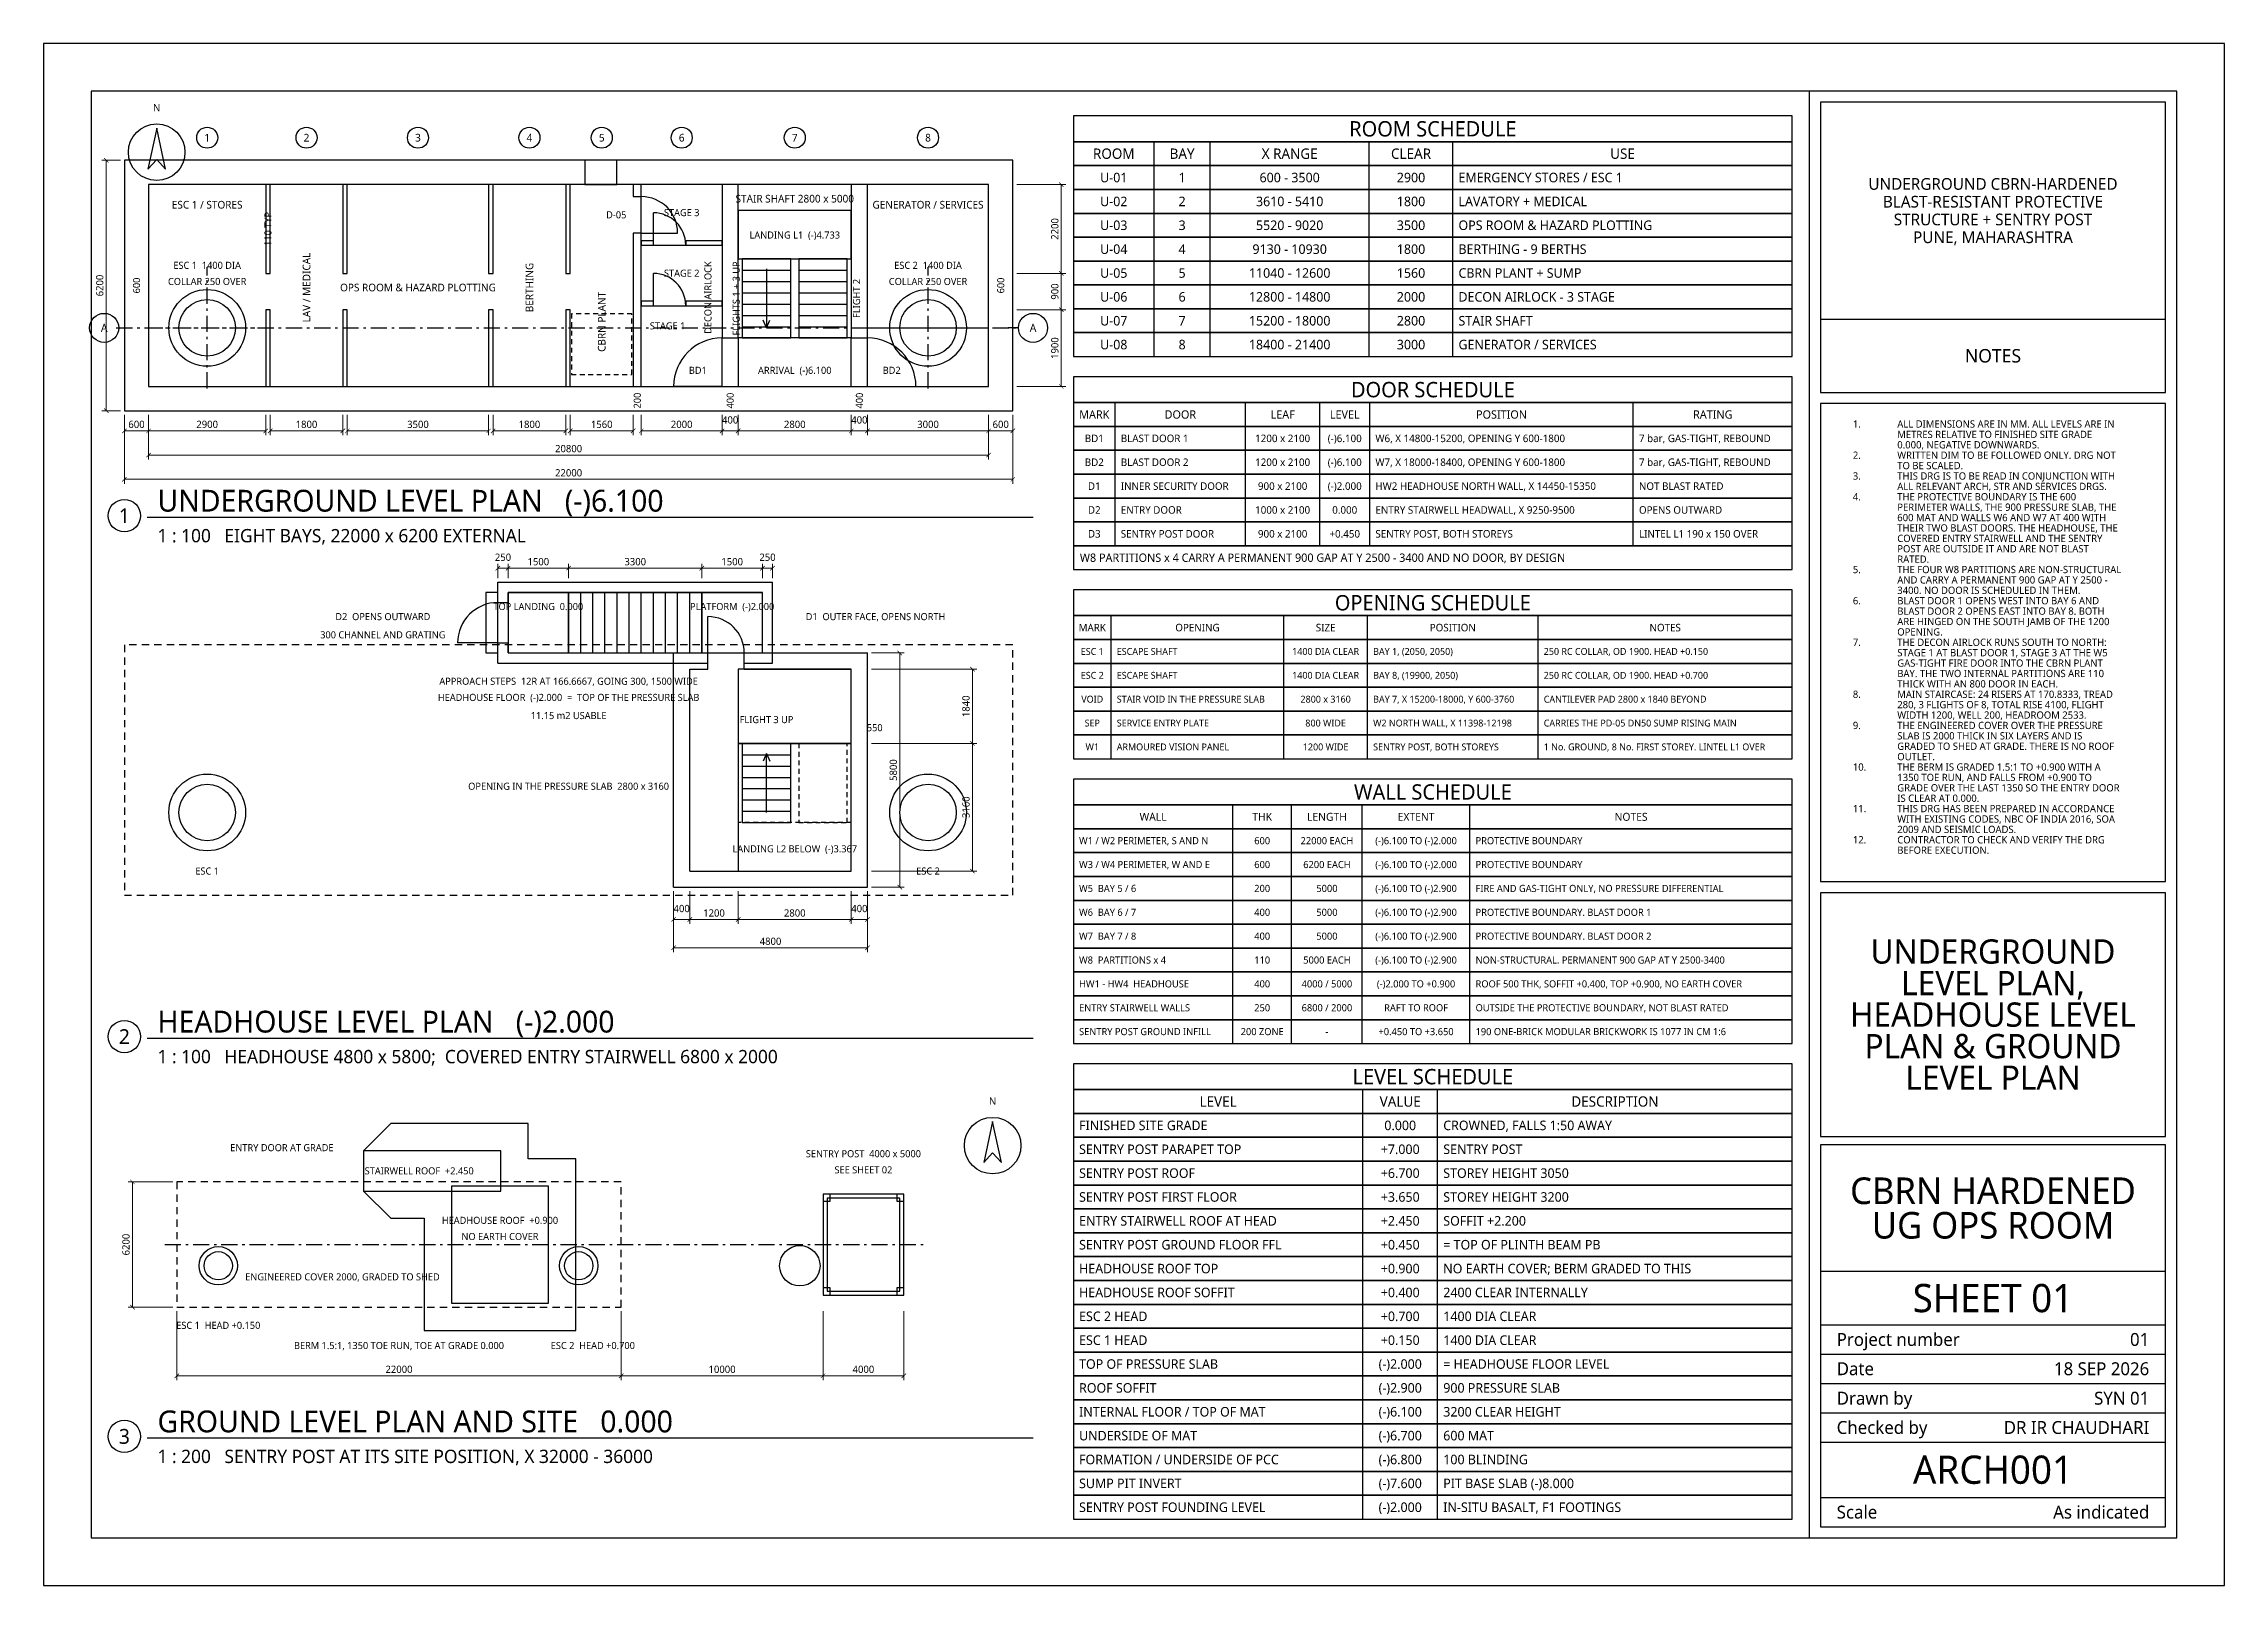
# Model space of a CAD drawing. Header units: millimetres. Extents: x 27 to 567, y 19 to 401.
import ezdxf
from ezdxf.enums import TextEntityAlignment as Align

# ---------------------------------------------------------------- set-up
doc = ezdxf.new("R2010")
doc.units = ezdxf.units.MM
for name, color, linetype in [('A-COVER', 8, 'Continuous'), ('A-EQUIP', 5, 'Continuous'), ('A-OPEN', 1, 'Continuous'), ('A-OVER', 8, 'Continuous'), ('A-WALL', 7, 'Continuous'), ('A-WALL-IN', 7, 'Continuous'), ('S-CENTER', 7, 'Continuous'), ('S-DIM', 7, 'Continuous'), ('S-GRID', 7, 'Continuous'), ('S-NOTE', 7, 'Continuous'), ('S-SECTION', 7, 'Continuous'), ('S-TABLE', 7, 'Continuous'), ('S-TEXT', 7, 'Continuous'), ('S-TITLE', 7, 'Continuous')]:
    doc.layers.add(name, color=color, linetype=linetype)
doc.styles.add('OpenSans', font='OpenSans-Regular.ttf')
doc.dimstyles.new('A2-DIM-S', dxfattribs={"dimtxt": 1.8, "dimasz": 1.1, "dimexe": 1.1, "dimexo": 1, "dimgap": 0.7, "dimtad": 1, "dimdec": 0, "dimtxsty": 'OpenSans', "dimblk": 'ARCHTICK', "dimcen": 2.5, "dimclrd": 7, "dimclre": 7, "dimclrt": 7, "dimazin": 3, "dimtfac": 1, "dimtmove": 0, "dimatfit": 3, "dimlwd": 13, "dimlwe": 13})

msp = doc.modelspace()

# ---------------------------------------------------------------- texts
at = {"layer": 'S-GRID', "style": 'OpenSans'}
for s, p in [('1', (67.5, 377.6)), ('2', (92.1, 377.6)), ('3', (119.7, 377.6)), ('4', (147.3, 377.6)), ('5', (165.2, 377.6)), ('6', (185, 377.6)), ('7', (213, 377.6)), ('8', (246, 377.6))]:
    msp.add_text(s, height=1.9, dxfattribs=at).set_placement(p, align=Align.MIDDLE_CENTER)
at = {"layer": 'S-NOTE', "style": 'OpenSans'}
for s, p in [('1.', (475, 305.8)), ('ALL DIMENSIONS ARE IN MM. ALL LEVELS ARE IN', (486, 305.8)), ('0.000, NEGATIVE DOWNWARDS.', (486, 300.652)), ('METRES RELATIVE TO FINISHED SITE GRADE', (486, 303.226)), ('2.', (475, 298.078)), ('TO BE SCALED.', (486, 295.504)), ('WRITTEN DIM TO BE FOLLOWED ONLY. DRG NOT', (486, 298.078)), ('3.', (475, 292.93)), ('ALL RELEVANT ARCH, STR AND SERVICES DRGS.', (486, 290.356)), ('THIS DRG IS TO BE READ IN CONJUNCTION WITH', (486, 292.93)), ('4.', (475, 287.782)), ('THE PROTECTIVE BOUNDARY IS THE 600', (486, 287.782)), ('PERIMETER WALLS, THE 900 PRESSURE SLAB, THE', (486, 285.208)), ('THEIR TWO BLAST DOORS. THE HEADHOUSE, THE', (486, 280.06)), ('600 MAT AND WALLS W6 AND W7 AT 400 WITH', (486, 282.634)), ('COVERED ENTRY STAIRWELL AND THE SENTRY', (486, 277.486)), ('POST ARE OUTSIDE IT AND ARE NOT BLAST', (486, 274.912)), ('5.', (475, 269.764)), ('THE FOUR W8 PARTITIONS ARE NON-STRUCTURAL', (486, 269.764)), ('RATED.', (486, 272.338)), ('AND CARRY A PERMANENT 900 GAP AT Y 2500 -', (486, 267.19)), ('3400. NO DOOR IS SCHEDULED IN THEM.', (486, 264.616)), ('6.', (475, 262.042)), ('BLAST DOOR 1 OPENS WEST INTO BAY 6 AND', (486, 262.042)), ('BLAST DOOR 2 OPENS EAST INTO BAY 8. BOTH', (486, 259.468)), ('ARE HINGED ON THE SOUTH JAMB OF THE 1200', (486, 256.894)), ('OPENING.', (486, 254.32)), ('7.', (475, 251.746)), ('THE DECON AIRLOCK RUNS SOUTH TO NORTH:', (486, 251.746)), ('STAGE 1 AT BLAST DOOR 1, STAGE 3 AT THE W5', (486, 249.172)), ('GAS-TIGHT FIRE DOOR INTO THE CBRN PLANT', (486, 246.598)), ('THICK WITH AN 800 DOOR IN EACH.', (486, 241.45)), ('BAY. THE TWO INTERNAL PARTITIONS ARE 110', (486, 244.024)), ('8.', (475, 238.876)), ('280, 3 FLIGHTS OF 8, TOTAL RISE 4100, FLIGHT', (486, 236.302)), ('MAIN STAIRCASE: 24 RISERS AT 170.8333, TREAD', (486, 238.876)), ('9.', (475, 231.154)), ('THE ENGINEERED COVER OVER THE PRESSURE', (486, 231.154)), ('WIDTH 1200, WELL 200, HEADROOM 2533.', (486, 233.728)), ('SLAB IS 2000 THICK IN SIX LAYERS AND IS', (486, 228.58)), ('GRADED TO SHED AT GRADE. THERE IS NO ROOF', (486, 226.006)), ('10.', (475, 220.858)), ('THE BERM IS GRADED 1.5:1 TO +0.900 WITH A', (486, 220.858)), ('OUTLET.', (486, 223.432)), ('GRADE OVER THE LAST 1350 SO THE ENTRY DOOR', (486, 215.71)), ('1350 TOE RUN, AND FALLS FROM +0.900 TO', (486, 218.284)), ('11.', (475, 210.562)), ('THIS DRG HAS BEEN PREPARED IN ACCORDANCE', (486, 210.562)), ('IS CLEAR AT 0.000.', (486, 213.136)), ('WITH EXISTING CODES, NBC OF INDIA 2016, SOA', (486, 207.988)), ('2009 AND SEISMIC LOADS.', (486, 205.414)), ('12.', (475, 202.84)), ('CONTRACTOR TO CHECK AND VERIFY THE DRG', (486, 202.84)), ('BEFORE EXECUTION.', (486, 200.266))]:
    msp.add_text(s, height=1.8, dxfattribs=at).set_placement(p)
at = {"layer": 'S-SECTION', "style": 'OpenSans'}
for p in [(42, 330.5), (272, 330.5)]:
    msp.add_text('A', height=2, dxfattribs=at).set_placement(p, align=Align.MIDDLE_CENTER)
at = {"layer": 'S-TABLE', "style": 'OpenSans'}
for s, height, p in [('ROOM SCHEDULE', 3.8, (371, 379.8)), ('ROOM', 2.564, (291.9906, 373.645)), ('BAY', 2.564, (308.9117, 373.645)), ('X RANGE', 2.564, (335.546, 373.645)), ('CLEAR', 2.564, (365.5974, 373.645)), ('USE', 2.564, (417.9725, 373.645)), ('U-01', 2.364, (291.9906, 367.735)), ('1', 2.364, (308.9117, 367.735)), ('600 - 3500', 2.364, (335.546, 367.735)), ('2900', 2.364, (365.5974, 367.735)), ('U-02', 2.364, (291.9906, 361.825)), ('2', 2.364, (308.9117, 361.825)), ('3610 - 5410', 2.364, (335.546, 361.825)), ('1800', 2.364, (365.5974, 361.825)), ('U-03', 2.364, (291.9906, 355.915)), ('3', 2.364, (308.9117, 355.915)), ('5520 - 9020', 2.364, (335.546, 355.915)), ('3500', 2.364, (365.5974, 355.915)), ('U-04', 2.364, (291.9906, 350.005)), ('4', 2.364, (308.9117, 350.005)), ('9130 - 10930', 2.364, (335.546, 350.005)), ('1800', 2.364, (365.5974, 350.005)), ('U-05', 2.364, (291.9906, 344.095)), ('5', 2.364, (308.9117, 344.095)), ('11040 - 12600', 2.364, (335.546, 344.095)), ('1560', 2.364, (365.5974, 344.095)), ('U-06', 2.364, (291.9906, 338.185)), ('6', 2.364, (308.9117, 338.185)), ('12800 - 14800', 2.364, (335.546, 338.185)), ('2000', 2.364, (365.5974, 338.185)), ('U-07', 2.364, (291.9906, 332.275)), ('7', 2.364, (308.9117, 332.275)), ('15200 - 18000', 2.364, (335.546, 332.275)), ('2800', 2.364, (365.5974, 332.275)), ('U-08', 2.364, (291.9906, 326.365)), ('8', 2.364, (308.9117, 326.365)), ('18400 - 21400', 2.364, (335.546, 326.365)), ('3000', 2.364, (365.5974, 326.365)), ('DOOR SCHEDULE', 3.8, (371, 315.21)), ('MARK', 2.06, (287.1642, 309.055)), ('DOOR', 2.06, (308.4751, 309.055)), ('LEAF', 2.06, (333.8062, 309.055)), ('LEVEL', 2.06, (349.1828, 309.055)), ('POSITION', 2.06, (388.008, 309.055)), ('RATING', 2.06, (440.3205, 309.055)), ('BD1', 1.86, (287.1642, 303.145)), ('1200 x 2100', 1.86, (333.8062, 303.145)), ('(-)6.100', 1.86, (349.1828, 303.145)), ('BD2', 1.86, (287.1642, 297.235)), ('1200 x 2100', 1.86, (333.8062, 297.235)), ('(-)6.100', 1.86, (349.1828, 297.235)), ('D1', 1.86, (287.1642, 291.325)), ('900 x 2100', 1.86, (333.8062, 291.325)), ('(-)2.000', 1.86, (349.1828, 291.325)), ('D2', 1.86, (287.1642, 285.415)), ('1000 x 2100', 1.86, (333.8062, 285.415)), ('0.000', 1.86, (349.1828, 285.415)), ('D3', 1.86, (287.1642, 279.505)), ('900 x 2100', 1.86, (333.8062, 279.505)), ('+0.450', 1.86, (349.1828, 279.505)), ('OPENING SCHEDULE', 3.8, (371, 262.44)), ('MARK', 1.86, (286.6659, 256.285)), ('OPENING', 1.86, (312.7081, 256.285)), ('SIZE', 1.86, (344.4507, 256.285)), ('POSITION', 1.86, (375.9363, 256.285)), ('NOTES', 1.86, (428.5278, 256.285)), ('ESC 1', 1.7, (286.6659, 250.375)), ('1400 DIA CLEAR', 1.7, (344.4507, 250.375)), ('ESC 2', 1.7, (286.6659, 244.465)), ('1400 DIA CLEAR', 1.7, (344.4507, 244.465)), ('VOID', 1.7, (286.6659, 238.555)), ('2800 x 3160', 1.7, (344.4507, 238.555)), ('SEP', 1.7, (286.6659, 232.645)), ('800 WIDE', 1.7, (344.4507, 232.645)), ('W1', 1.7, (286.6659, 226.735)), ('1200 WIDE', 1.7, (344.4507, 226.735)), ('WALL SCHEDULE', 3.8, (371, 215.58)), ('WALL', 1.96, (301.7259, 209.425)), ('THK', 1.96, (328.7441, 209.425)), ('LENGTH', 1.96, (344.7733, 209.425)), ('EXTENT', 1.96, (366.8445, 209.425)), ('NOTES', 1.96, (420.0894, 209.425)), ('600', 1.76, (328.7441, 203.515)), ('22000 EACH', 1.76, (344.7733, 203.515)), ('(-)6.100 TO (-)2.000', 1.76, (366.8445, 203.515)), ('600', 1.76, (328.7441, 197.605)), ('6200 EACH', 1.76, (344.7733, 197.605)), ('(-)6.100 TO (-)2.000', 1.76, (366.8445, 197.605)), ('200', 1.76, (328.7441, 191.695)), ('5000', 1.76, (344.7733, 191.695)), ('(-)6.100 TO (-)2.900', 1.76, (366.8445, 191.695)), ('400', 1.76, (328.7441, 185.785)), ('5000', 1.76, (344.7733, 185.785)), ('(-)6.100 TO (-)2.900', 1.76, (366.8445, 185.785)), ('400', 1.76, (328.7441, 179.875)), ('5000', 1.76, (344.7733, 179.875)), ('(-)6.100 TO (-)2.900', 1.76, (366.8445, 179.875)), ('110', 1.76, (328.7441, 173.965)), ('5000 EACH', 1.76, (344.7733, 173.965)), ('(-)6.100 TO (-)2.900', 1.76, (366.8445, 173.965)), ('400', 1.76, (328.7441, 168.055)), ('4000 / 5000', 1.76, (344.7733, 168.055)), ('(-)2.000 TO +0.900', 1.76, (366.8445, 168.055)), ('250', 1.76, (328.7441, 162.145)), ('6800 / 2000', 1.76, (344.7733, 162.145)), ('RAFT TO ROOF', 1.76, (366.8445, 162.145)), ('200 ZONE', 1.76, (328.7441, 156.235)), ('+0.450 TO +3.650', 1.76, (366.8445, 156.235)), ('-', 1.76, (344.7733, 156.235)), ('LEVEL SCHEDULE', 3.8, (371, 145.08)), ('LEVEL', 2.564, (317.8352, 138.925)), ('VALUE', 2.564, (362.924, 138.925)), ('DESCRIPTION', 2.564, (416.0888, 138.925)), ('0.000', 2.364, (362.924, 133.015)), ('+7.000', 2.364, (362.924, 127.105)), ('+6.700', 2.364, (362.924, 121.195)), ('+3.650', 2.364, (362.924, 115.285)), ('+2.450', 2.364, (362.924, 109.375)), ('+0.450', 2.364, (362.924, 103.465)), ('+0.900', 2.364, (362.924, 97.555)), ('+0.400', 2.364, (362.924, 91.645)), ('+0.700', 2.364, (362.924, 85.735)), ('+0.150', 2.364, (362.924, 79.825)), ('(-)2.000', 2.364, (362.924, 73.915)), ('(-)2.900', 2.364, (362.924, 68.005)), ('(-)6.100', 2.364, (362.924, 62.095)), ('(-)6.700', 2.364, (362.924, 56.185)), ('(-)6.800', 2.364, (362.924, 50.275)), ('(-)7.600', 2.364, (362.924, 44.365)), ('(-)2.000', 2.364, (362.924, 38.455))]:
    msp.add_text(s, height=height, dxfattribs=at).set_placement(p, align=Align.MIDDLE_CENTER)
for s, height, p in [('EMERGENCY STORES / ESC 1', 2.364, (377.345, 367.735)), ('LAVATORY + MEDICAL', 2.364, (377.345, 361.825)), ('OPS ROOM & HAZARD PLOTTING', 2.364, (377.345, 355.915)), ('BERTHING - 9 BERTHS', 2.364, (377.345, 350.005)), ('CBRN PLANT + SUMP', 2.364, (377.345, 344.095)), ('DECON AIRLOCK - 3 STAGE', 2.364, (377.345, 338.185)), ('STAIR SHAFT', 2.364, (377.345, 332.275)), ('GENERATOR / SERVICES', 2.364, (377.345, 326.365)), ('BLAST DOOR 1', 1.86, (293.7283, 303.145)), ('W6, X 14800-15200, OPENING Y 600-1800', 1.86, (356.775, 303.145)), ('7 bar, GAS-TIGHT, REBOUND', 1.86, (422.0411, 303.145)), ('BLAST DOOR 2', 1.86, (293.7283, 297.235)), ('W7, X 18000-18400, OPENING Y 600-1800', 1.86, (356.775, 297.235)), ('7 bar, GAS-TIGHT, REBOUND', 1.86, (422.0411, 297.235)), ('INNER SECURITY DOOR', 1.86, (293.7283, 291.325)), ('HW2 HEADHOUSE NORTH WALL, X 14450-15350', 1.86, (356.775, 291.325)), ('NOT BLAST RATED', 1.86, (422.0411, 291.325)), ('ENTRY DOOR', 1.86, (293.7283, 285.415)), ('ENTRY STAIRWELL HEADWALL, X 9250-9500', 1.86, (356.775, 285.415)), ('OPENS OUTWARD', 1.86, (422.0411, 285.415)), ('SENTRY POST DOOR', 1.86, (293.7283, 279.505)), ('SENTRY POST, BOTH STOREYS', 1.86, (356.775, 279.505)), ('LINTEL L1 190 x 150 OVER', 1.86, (422.0411, 279.505)), ('W8 PARTITIONS x 4 CARRY A PERMANENT 900 GAP AT Y 2500 - 3400 AND NO DOOR, BY DESIGN', 2.06, (283.6, 273.595)), ('ESCAPE SHAFT', 1.7, (292.7318, 250.375)), ('BAY 1, (2050, 2050)', 1.7, (356.217, 250.375)), ('250 RC COLLAR, OD 1900. HEAD +0.150', 1.7, (398.4555, 250.375)), ('ESCAPE SHAFT', 1.7, (292.7318, 244.465)), ('BAY 8, (19900, 2050)', 1.7, (356.217, 244.465)), ('250 RC COLLAR, OD 1900. HEAD +0.700', 1.7, (398.4555, 244.465)), ('STAIR VOID IN THE PRESSURE SLAB', 1.7, (292.7318, 238.555)), ('BAY 7, X 15200-18000, Y 600-3760', 1.7, (356.217, 238.555)), ('CANTILEVER PAD 2800 x 1840 BEYOND', 1.7, (398.4555, 238.555)), ('SERVICE ENTRY PLATE', 1.7, (292.7318, 232.645)), ('W2 NORTH WALL, X 11398-12198', 1.7, (356.217, 232.645)), ('CARRIES THE PD-05 DN50 SUMP RISING MAIN', 1.7, (398.4555, 232.645)), ('ARMOURED VISION PANEL', 1.7, (292.7318, 226.735)), ('SENTRY POST, BOTH STOREYS', 1.7, (356.217, 226.735)), ('1 No. GROUND, 8 No. FIRST STOREY. LINTEL L1 OVER', 1.7, (398.4555, 226.735)), ('W1 / W2 PERIMETER, S AND N', 1.76, (283.4, 203.515)), ('PROTECTIVE BOUNDARY', 1.76, (381.5788, 203.515)), ('W3 / W4 PERIMETER, W AND E', 1.76, (283.4, 197.605)), ('PROTECTIVE BOUNDARY', 1.76, (381.5788, 197.605)), ('W5  BAY 5 / 6', 1.76, (283.4, 191.695)), ('FIRE AND GAS-TIGHT ONLY, NO PRESSURE DIFFERENTIAL', 1.76, (381.5788, 191.695)), ('W6  BAY 6 / 7', 1.76, (283.4, 185.785)), ('PROTECTIVE BOUNDARY. BLAST DOOR 1', 1.76, (381.5788, 185.785)), ('W7  BAY 7 / 8', 1.76, (283.4, 179.875)), ('PROTECTIVE BOUNDARY. BLAST DOOR 2', 1.76, (381.5788, 179.875)), ('W8  PARTITIONS x 4', 1.76, (283.4, 173.965)), ('NON-STRUCTURAL. PERMANENT 900 GAP AT Y 2500-3400', 1.76, (381.5788, 173.965)), ('HW1 - HW4  HEADHOUSE', 1.76, (283.4, 168.055)), ('ROOF 500 THK, SOFFIT +0.400, TOP +0.900, NO EARTH COVER', 1.76, (381.5788, 168.055)), ('ENTRY STAIRWELL WALLS', 1.76, (283.4, 162.145)), ('OUTSIDE THE PROTECTIVE BOUNDARY, NOT BLAST RATED', 1.76, (381.5788, 162.145)), ('SENTRY POST GROUND INFILL', 1.76, (283.4, 156.235)), ('190 ONE-BRICK MODULAR BRICKWORK IS 1077 IN CM 1:6', 1.76, (381.5788, 156.235)), ('FINISHED SITE GRADE', 2.364, (283.4, 133.015)), ('CROWNED, FALLS 1:50 AWAY', 2.364, (373.5777, 133.015)), ('SENTRY POST PARAPET TOP', 2.364, (283.4, 127.105)), ('SENTRY POST', 2.364, (373.5777, 127.105)), ('SENTRY POST ROOF', 2.364, (283.4, 121.195)), ('STOREY HEIGHT 3050', 2.364, (373.5777, 121.195)), ('SENTRY POST FIRST FLOOR', 2.364, (283.4, 115.285)), ('STOREY HEIGHT 3200', 2.364, (373.5777, 115.285)), ('ENTRY STAIRWELL ROOF AT HEAD', 2.364, (283.4, 109.375)), ('SOFFIT +2.200', 2.364, (373.5777, 109.375)), ('SENTRY POST GROUND FLOOR FFL', 2.364, (283.4, 103.465)), ('= TOP OF PLINTH BEAM PB', 2.364, (373.5777, 103.465)), ('HEADHOUSE ROOF TOP', 2.364, (283.4, 97.555)), ('NO EARTH COVER; BERM GRADED TO THIS', 2.364, (373.5777, 97.555)), ('HEADHOUSE ROOF SOFFIT', 2.364, (283.4, 91.645)), ('2400 CLEAR INTERNALLY', 2.364, (373.5777, 91.645)), ('ESC 2 HEAD', 2.364, (283.4, 85.735)), ('1400 DIA CLEAR', 2.364, (373.5777, 85.735)), ('ESC 1 HEAD', 2.364, (283.4, 79.825)), ('1400 DIA CLEAR', 2.364, (373.5777, 79.825)), ('TOP OF PRESSURE SLAB', 2.364, (283.4, 73.915)), ('= HEADHOUSE FLOOR LEVEL', 2.364, (373.5777, 73.915)), ('ROOF SOFFIT', 2.364, (283.4, 68.005)), ('900 PRESSURE SLAB', 2.364, (373.5777, 68.005)), ('INTERNAL FLOOR / TOP OF MAT', 2.364, (283.4, 62.095)), ('3200 CLEAR HEIGHT', 2.364, (373.5777, 62.095)), ('UNDERSIDE OF MAT', 2.364, (283.4, 56.185)), ('600 MAT', 2.364, (373.5777, 56.185)), ('FORMATION / UNDERSIDE OF PCC', 2.364, (283.4, 50.275)), ('100 BLINDING', 2.364, (373.5777, 50.275)), ('SUMP PIT INVERT', 2.364, (283.4, 44.365)), ('PIT BASE SLAB (-)8.000', 2.364, (373.5777, 44.365)), ('SENTRY POST FOUNDING LEVEL', 2.364, (283.4, 38.455)), ('IN-SITU BASALT, F1 FOOTINGS', 2.364, (373.5777, 38.455))]:
    msp.add_text(s, height=height, dxfattribs=at).set_placement(p, align=Align.MIDDLE_LEFT)
at = {"layer": 'S-TEXT', "style": 'OpenSans'}
for s, height, p in [('ESC 1 / STORES', 1.9, (67.5, 361)), ('STAIR SHAFT 2800 x 5000', 1.9, (213, 362.5)), ('GENERATOR / SERVICES', 1.9, (246, 361)), ('D-05', 1.75, (168.8, 358.5)), ('STAGE 3', 1.75, (185, 359.05)), ('LANDING L1  (-)4.733', 1.75, (213, 353.5)), ('ESC 1  1400 DIA', 1.75, (67.5, 346)), ('ESC 2  1400 DIA', 1.75, (246, 346)), ('COLLAR 250 OVER', 1.75, (67.5, 342)), ('OPS ROOM & HAZARD PLOTTING', 1.9, (119.7, 340.5)), ('STAGE 2', 1.75, (185, 344.05)), ('COLLAR 250 OVER', 1.75, (246, 342)), ('STAGE 1', 1.75, (181.5, 331)), ('BD1', 1.75, (189, 320)), ('ARRIVAL  (-)6.100', 1.75, (213, 320)), ('BD2', 1.75, (237, 320)), ('D2  OPENS OUTWARD', 1.75, (111, 259)), ('TOP LANDING  0.000', 1.75, (149.5, 261.5)), ('PLATFORM  (-)2.000', 1.75, (197.5, 261.5)), ('D1  OUTER FACE, OPENS NORTH', 1.75, (233, 259)), ('300 CHANNEL AND GRATING', 1.75, (111, 254.5)), ('APPROACH STEPS  12R AT 166.6667, GOING 300, 1500 WIDE', 1.75, (157, 243)), ('HEADHOUSE FLOOR  (-)2.000  =  TOP OF THE PRESSURE SLAB', 1.75, (157, 239)), ('11.15 m2 USABLE', 1.75, (157, 234.5)), ('FLIGHT 3 UP', 1.75, (206, 233.5)), ('550', 1.75, (232.8, 231.5)), ('OPENING IN THE PRESSURE SLAB  2800 x 3160', 1.75, (157, 217)), ('LANDING L2 BELOW  (-)3.367', 1.75, (213, 201.5)), ('ESC 1', 1.75, (67.5, 196)), ('ESC 2', 1.75, (246, 196)), ('ENTRY DOOR AT GRADE', 1.75, (86, 127.5)), ('SENTRY POST  4000 x 5000', 1.75, (230, 126)), ('STAIRWELL ROOF  +2.450', 1.75, (120, 121.75)), ('SEE SHEET 02', 1.75, (230, 122)), ('HEADHOUSE ROOF  +0.900', 1.75, (140, 109.5)), ('NO EARTH COVER', 1.75, (140, 105.5)), ('ENGINEERED COVER 2000, GRADED TO SHED', 1.75, (101, 95.5)), ('ESC 1  HEAD +0.150', 1.75, (70.25, 83.5)), ('BERM 1.5:1, 1350 TOE RUN, TOE AT GRADE 0.000', 1.75, (115, 78.5)), ('ESC 2  HEAD +0.700', 1.75, (163, 78.5))]:
    msp.add_text(s, height=height, dxfattribs=at).set_placement(p, align=Align.MIDDLE_CENTER)
for s, height, p in [('110 TYP', 1.75, (82.55, 355)), ('LAV / MEDICAL', 1.9, (92.1, 340.5)), ('BERTHING', 1.9, (147.3, 340.5)), ('DECON AIRLOCK', 1.75, (191.5, 338)), ('FLIGHTS 1 + 3 UP', 1.75, (198.5, 337.8)), ('600', 1.75, (50, 341)), ('FLIGHT 2', 1.75, (228.3, 337.8)), ('600', 1.75, (264, 341)), ('CBRN PLANT', 1.9, (165.2, 332)), ('200', 1.75, (174, 312.5)), ('400', 1.75, (197, 312.5)), ('400', 1.75, (229, 312.5))]:
    msp.add_text(s, height=height, rotation=90, dxfattribs=at).set_placement(p, align=Align.MIDDLE_CENTER)
for s, p in [('1 : 100   EIGHT BAYS, 22000 x 6200 EXTERNAL', (55.2, 277.4)), ('1 : 100   HEADHOUSE 4800 x 5800;  COVERED ENTRY STAIRWELL 6800 x 2000', (55.2, 148.4)), ('1 : 200   SENTRY POST AT ITS SITE POSITION, X 32000 - 36000', (55.2, 49.4))]:
    msp.add_text(s, height=3.3, dxfattribs=at).set_placement(p)
at = {"layer": 'S-TITLE', "style": 'OpenSans'}
for p in [(55, 383.6), (262, 137.6)]:
    msp.add_text('N', height=1.8, dxfattribs=at).set_placement(p, align=Align.BOTTOM_CENTER)
for s, height, p in [('UNDERGROUND CBRN-HARDENED', 2.9, (509.7, 366.15)), ('BLAST-RESISTANT PROTECTIVE', 2.9, (509.7, 361.75)), ('STRUCTURE + SENTRY POST', 2.9, (509.7, 357.35)), ('PUNE, MAHARASHTRA', 2.9, (509.7, 352.95)), ('NOTES', 3.335, (509.7, 323.6)), ('1', 3.672, (47, 284)), ('UNDERGROUND', 6.008169, (509.7, 176.0712)), ('LEVEL PLAN,', 6.008169, (509.7, 168.2606)), ('HEADHOUSE LEVEL', 6.008169, (509.7, 160.45)), ('2', 3.672, (47, 155)), ('PLAN & GROUND', 6.008169, (509.7, 152.6394)), ('LEVEL PLAN', 6.00817, (509.7, 144.8288)), ('CBRN HARDENED', 6.58, (509.7, 116.827)), ('UG OPS ROOM', 6.58, (509.7, 108.273)), ('SHEET 01', 7, (509.7, 90.25)), ('3', 3.672, (47, 56)), ('ARCH001', 7, (509.7, 47.75))]:
    msp.add_text(s, height=height, dxfattribs=at).set_placement(p, align=Align.MIDDLE_CENTER)
for s, p in [('UNDERGROUND LEVEL PLAN   (-)6.100', (55.2, 285)), ('HEADHOUSE LEVEL PLAN   (-)2.000', (55.2, 156)), ('GROUND LEVEL PLAN AND SITE   0.000', (55.2, 57))]:
    msp.add_text(s, height=5.4, dxfattribs=at).set_placement(p)
for s, p in [('Project number', (471, 80)), ('Date', (471, 72.75)), ('Drawn by', (471, 65.45)), ('Checked by', (471, 58.2)), ('Scale', (471, 37.25))]:
    msp.add_text(s, height=3.2, dxfattribs=at).set_placement(p, align=Align.MIDDLE_LEFT)
for s, p in [('01', (548.4, 80)), ('18 SEP 2026', (548.4, 72.75)), ('SYN 01', (548.4, 65.45)), ('DR IR CHAUDHARI', (548.4, 58.2)), ('As indicated', (548.4, 37.25))]:
    msp.add_text(s, height=3.2, dxfattribs=at).set_placement(p, align=Align.MIDDLE_RIGHT)

# ---------------------------------------------------------------- blocks, each defined once
blk = doc.blocks.new('A2-SECMARK')
at = {"layer": 'S-SECTION'}
blk.add_circle((0, 0), 3.6, dxfattribs=at)
blk = doc.blocks.new('A2-NORTH')
at = {"layer": 'S-TITLE'}
blk.add_lwpolyline([(0, 6), (-2.2, -4.2), (0, -1.8), (2.2, -4.2)], close=True, dxfattribs=at)
blk.add_circle((0, 0), 7, dxfattribs=at)
blk = doc.blocks.new('_ARCHTICK')
at = {"color": 0, "linetype": 'BYBLOCK', "const_width": 0.15}
blk.add_lwpolyline([(-0.5, -0.5), (0.5, 0.5)], dxfattribs=at)

# ---------------------------------------------------------------- dimensions: what is measured, and where the dimension line sits
at = {"layer": 'S-DIM'}
for base, p1, p2, override in [((42.5, 310), (47, 310), (47, 372), {"dimlfac": 100}), ((279, 344), (267, 344), (267, 366), {"dimlfac": 100}), ((279, 335), (267, 335), (267, 344), {"dimlfac": 100}), ((279, 316), (267, 316), (267, 335), {"dimlfac": 100}), ((239, 192), (231, 192), (231, 250), {"dimlfac": 100}), ((257, 227.6), (231, 227.6), (231, 246), {"dimlfac": 100}), ((257, 196), (231, 196), (231, 227.6), {"dimlfac": 100}), ((49, 88), (60, 88), (60, 119), {"dimlfac": 200})]:
    msp.add_linear_dim(base=base, p1=p1, p2=p2, angle=90, dimstyle='A2-DIM-S', override=override, dxfattribs=at).render()
for base, p1, p2, override in [((47, 305), (47, 310), (53, 310), {"dimlfac": 100}), ((47, 293), (47, 310), (267, 310), {"dimlfac": 100}), ((53, 305), (53, 310), (82, 310), {"dimlfac": 100}), ((53, 299), (53, 310), (261, 310), {"dimlfac": 100}), ((83.1, 305), (83.1, 310), (101.1, 310), {"dimlfac": 100}), ((102.2, 305), (102.2, 310), (137.2, 310), {"dimlfac": 100}), ((138.3, 305), (138.3, 310), (156.3, 310), {"dimlfac": 100}), ((157.4, 305), (157.4, 310), (173, 310), {"dimlfac": 100}), ((175, 305), (175, 310), (195, 310), {"dimlfac": 100}), ((195, 305), (195, 310), (199, 310), {"dimlfac": 100}), ((199, 305), (199, 310), (227, 310), {"dimlfac": 100}), ((227, 305), (227, 310), (231, 310), {"dimlfac": 100}), ((231, 305), (231, 310), (261, 310), {"dimlfac": 100}), ((261, 305), (261, 310), (267, 310), {"dimlfac": 100}), ((139.5, 271), (139.5, 267.5), (142, 267.5), {"dimlfac": 100}), ((142, 271), (142, 267.5), (157, 267.5), {"dimlfac": 100}), ((157, 271), (157, 267.5), (190, 267.5), {"dimlfac": 100}), ((190, 271), (190, 267.5), (205, 267.5), {"dimlfac": 100}), ((205, 271), (205, 267.5), (207.5, 267.5), {"dimlfac": 100}), ((183, 184), (183, 192), (187, 192), {"dimlfac": 100}), ((183, 177), (183, 190), (231, 190), {"dimlfac": 100}), ((187, 184), (187, 192), (199, 192), {"dimlfac": 100}), ((199, 184), (199, 192), (227, 192), {"dimlfac": 100}), ((227, 184), (227, 192), (231, 192), {"dimlfac": 100}), ((60, 71), (60, 88), (170, 88), {"dimlfac": 200}), ((170, 71), (170, 88), (220, 88), {"dimlfac": 200}), ((220, 71), (220, 88), (240, 88), {"dimlfac": 200})]:
    msp.add_linear_dim(base=base, p1=p1, p2=p2, dimstyle='A2-DIM-S', override=override, dxfattribs=at).render()

# ---------------------------------------------------------------- linework, layer by layer
at = {"layer": 'A-COVER'}
msp.add_lwpolyline([(106.25, 116.75), (113, 110), (121.25, 110), (121.25, 82.25), (158.75, 82.25), (158.75, 124.75), (147, 124.75), (147, 133.5), (113, 133.5), (106.25, 126.75)], dxfattribs=at)
at = {"layer": 'A-EQUIP'}
for points in [[(160.98, 366), (168.98, 366), (168.98, 372), (160.98, 372)], [(136.5, 250), (139.5, 250), (139.5, 265), (136.5, 265)]]:
    msp.add_lwpolyline(points, close=True, dxfattribs=at)
at = {"layer": 'A-OPEN'}
for p, q in [((175, 354), (175, 363)), ((178, 351), (178, 359)), ((175, 354), (184, 354)), ((178, 351), (186, 351)), ((178, 336), (178, 344)), ((178, 336), (186, 336)), ((195, 316), (195, 328)), ((231, 316), (231, 328)), ((195, 316), (183, 316)), ((231, 316), (243, 316)), ((139.5, 262.5), (142, 262.5)), ((139.5, 252.5), (139.5, 262.5)), ((191.5, 250), (191.5, 259)), ((139.5, 252.5), (129.5, 252.5)), ((139.5, 252.5), (142, 252.5)), ((191.5, 246), (191.5, 250)), ((191.5, 250), (200.5, 250)), ((200.5, 246), (200.5, 250))]:
    msp.add_line(p, q, dxfattribs=at)
msp.add_lwpolyline([(199, 196), (227, 196), (227, 227.6), (199, 227.6)], close=True, dxfattribs=at)
for centre, radius in [((67.5, 330.5), 7), ((246, 330.5), 7), ((67.5, 210.5), 7), ((246, 210.5), 7), ((70.25, 98.25), 3.5), ((159.5, 98.25), 3.5)]:
    msp.add_circle(centre, radius, dxfattribs=at)
for centre, radius, start, end in [((175, 354), 9, 0, 90), ((178, 351), 8, 0, 90), ((178, 336), 8, 0, 90), ((195, 316), 12, 90, 180), ((231, 316), 12, 0, 90), ((139.5, 252.5), 10, 90, 180), ((191.5, 250), 9, 0, 90)]:
    msp.add_arc(centre, radius, start, end, dxfattribs=at)
at = {"layer": 'A-OVER'}
for p, q in [((199, 347.6), (200.8, 347.6)), ((202, 347.6), (203.8, 347.6)), ((205, 347.6), (206.8, 347.6)), ((208, 347.6), (209.8, 347.6)), ((211, 347.6), (212.8, 347.6)), ((214, 347.6), (215.8, 347.6)), ((217, 347.6), (218.8, 347.6)), ((220, 347.6), (221.8, 347.6)), ((223, 347.6), (224.8, 347.6)), ((226, 347.6), (227, 347.6)), ((157.98, 334), (157.68, 334)), ((157.68, 334), (157.68, 332.8)), ((157.68, 331.9), (157.68, 330.7)), ((157.68, 329.8), (157.68, 328.6)), ((160.08, 334), (158.88, 334)), ((162.18, 334), (160.98, 334)), ((164.28, 334), (163.08, 334)), ((166.38, 334), (165.18, 334)), ((168.48, 334), (167.28, 334)), ((170.58, 334), (169.38, 334)), ((172.68, 334), (171.48, 334)), ((172.68, 333.7), (172.68, 334)), ((172.68, 331.6), (172.68, 332.8)), ((172.68, 329.5), (172.68, 330.7)), ((157.68, 327.7), (157.68, 326.5)), ((157.68, 325.6), (157.68, 324.4)), ((172.68, 327.4), (172.68, 328.6)), ((172.68, 325.3), (172.68, 326.5)), ((172.68, 323.2), (172.68, 324.4)), ((157.68, 323.5), (157.68, 322.3)), ((157.68, 321.4), (157.68, 320.2)), ((157.68, 319.3), (157.68, 319)), ((157.68, 319), (158.88, 319)), ((159.78, 319), (160.98, 319)), ((161.88, 319), (163.08, 319)), ((163.98, 319), (165.18, 319)), ((166.08, 319), (167.28, 319)), ((168.18, 319), (169.38, 319)), ((170.28, 319), (171.48, 319)), ((172.38, 319), (172.68, 319)), ((172.68, 321.1), (172.68, 322.3)), ((172.68, 319), (172.68, 320.2)), ((47, 252), (47, 250.2)), ((47, 248.9), (47, 247.1)), ((50, 252), (48.2, 252)), ((53.1, 252), (51.3, 252)), ((56.2, 252), (54.4, 252)), ((59.3, 252), (57.5, 252)), ((62.4, 252), (60.6, 252)), ((65.5, 252), (63.7, 252)), ((68.6, 252), (66.8, 252)), ((71.7, 252), (69.9, 252)), ((74.8, 252), (73, 252)), ((77.9, 252), (76.1, 252)), ((81, 252), (79.2, 252)), ((84.1, 252), (82.3, 252)), ((87.2, 252), (85.4, 252)), ((90.3, 252), (88.5, 252)), ((93.4, 252), (91.6, 252)), ((96.5, 252), (94.7, 252)), ((99.6, 252), (97.8, 252)), ((102.7, 252), (100.9, 252)), ((105.8, 252), (104, 252)), ((108.9, 252), (107.1, 252)), ((112, 252), (110.2, 252)), ((115.1, 252), (113.3, 252)), ((118.2, 252), (116.4, 252)), ((121.3, 252), (119.5, 252)), ((124.4, 252), (122.6, 252)), ((127.5, 252), (125.7, 252)), ((130.6, 252), (128.8, 252)), ((133.7, 252), (131.9, 252)), ((136.8, 252), (135, 252)), ((139.9, 252), (138.1, 252)), ((143, 252), (141.2, 252)), ((146.1, 252), (144.3, 252)), ((149.2, 252), (147.4, 252)), ((152.3, 252), (150.5, 252)), ((155.4, 252), (153.6, 252)), ((158.5, 252), (156.7, 252)), ((161.6, 252), (159.8, 252)), ((164.7, 252), (162.9, 252)), ((167.8, 252), (166, 252)), ((170.9, 252), (169.1, 252)), ((174, 252), (172.2, 252)), ((177.1, 252), (175.3, 252)), ((180.2, 252), (178.4, 252)), ((183.3, 252), (181.5, 252)), ((186.4, 252), (184.6, 252)), ((189.5, 252), (187.7, 252)), ((192.6, 252), (190.8, 252)), ((195.7, 252), (193.9, 252)), ((198.8, 252), (197, 252)), ((201.9, 252), (200.1, 252)), ((205, 252), (203.2, 252)), ((208.1, 252), (206.3, 252)), ((211.2, 252), (209.4, 252)), ((214.3, 252), (212.5, 252)), ((217.4, 252), (215.6, 252)), ((220.5, 252), (218.7, 252)), ((223.6, 252), (221.8, 252)), ((226.7, 252), (224.9, 252)), ((229.8, 252), (228, 252)), ((232.9, 252), (231.1, 252)), ((236, 252), (234.2, 252)), ((239.1, 252), (237.3, 252)), ((242.2, 252), (240.4, 252)), ((245.3, 252), (243.5, 252)), ((248.4, 252), (246.6, 252)), ((251.5, 252), (249.7, 252)), ((254.6, 252), (252.8, 252)), ((257.7, 252), (255.9, 252)), ((260.8, 252), (259, 252)), ((263.9, 252), (262.1, 252)), ((267, 252), (265.2, 252)), ((267, 248.9), (267, 250.7)), ((47, 245.8), (47, 244)), ((267, 245.8), (267, 247.6)), ((267, 242.7), (267, 244.5)), ((47, 242.7), (47, 240.9)), ((47, 239.6), (47, 237.8)), ((267, 239.6), (267, 241.4)), ((267, 236.5), (267, 238.3)), ((47, 236.5), (47, 234.7)), ((47, 233.4), (47, 231.6)), ((267, 233.4), (267, 235.2)), ((47, 230.3), (47, 228.5)), ((47, 227.2), (47, 225.4)), ((214, 227.6), (214, 226.4)), ((215.5, 227.6), (214.3, 227.6)), ((217.6, 227.6), (216.4, 227.6)), ((219.7, 227.6), (218.5, 227.6)), ((221.8, 227.6), (220.6, 227.6)), ((223.9, 227.6), (222.7, 227.6)), ((226, 227.6), (224.8, 227.6)), ((226, 226.9), (226, 227.6)), ((267, 230.3), (267, 232.1)), ((267, 227.2), (267, 229)), ((47, 224.1), (47, 222.3)), ((214, 225.5), (214, 224.3)), ((214, 223.4), (214, 222.2)), ((226, 224.8), (226, 226)), ((226, 222.7), (226, 223.9)), ((226, 220.6), (226, 221.8)), ((267, 224.1), (267, 225.9)), ((267, 221), (267, 222.8)), ((47, 221), (47, 219.2)), ((47, 217.9), (47, 216.1)), ((214, 221.3), (214, 220.1)), ((214, 219.2), (214, 218)), ((214, 217.1), (214, 215.9)), ((226, 218.5), (226, 219.7)), ((226, 216.4), (226, 217.6)), ((267, 217.9), (267, 219.7)), ((267, 214.8), (267, 216.6)), ((47, 214.8), (47, 213)), ((47, 211.7), (47, 209.9)), ((214, 215), (214, 213.8)), ((214, 212.9), (214, 211.7)), ((214, 210.8), (214, 209.6)), ((226, 214.3), (226, 215.5)), ((226, 212.2), (226, 213.4)), ((226, 210.1), (226, 211.3)), ((267, 211.7), (267, 213.5)), ((47, 208.6), (47, 206.8)), ((47, 205.5), (47, 203.7)), ((199.7, 208), (199, 208)), ((199, 208), (199, 206.8)), ((199, 205.9), (199, 204.7)), ((201.8, 208), (200.6, 208)), ((203.9, 208), (202.7, 208)), ((206, 208), (204.8, 208)), ((208.1, 208), (206.9, 208)), ((210.2, 208), (209, 208)), ((212.3, 208), (211.1, 208)), ((214.4, 208), (213.2, 208)), ((214, 208.7), (214, 208)), ((214, 208), (215.2, 208)), ((216.5, 208), (215.3, 208)), ((216.1, 208), (217.3, 208)), ((218.6, 208), (217.4, 208)), ((218.2, 208), (219.4, 208)), ((220.7, 208), (219.5, 208)), ((220.3, 208), (221.5, 208)), ((222.8, 208), (221.6, 208)), ((222.4, 208), (223.6, 208)), ((224.9, 208), (223.7, 208)), ((224.5, 208), (225.7, 208)), ((227, 208), (225.8, 208)), ((226, 208), (226, 209.2)), ((227, 206.5), (227, 207.7)), ((227, 204.4), (227, 205.6)), ((267, 208.6), (267, 210.4)), ((267, 205.5), (267, 207.3)), ((47, 202.4), (47, 200.6)), ((199, 203.8), (199, 202.6)), ((199, 201.7), (199, 200.5)), ((227, 202.3), (227, 203.5)), ((227, 200.2), (227, 201.4)), ((267, 202.4), (267, 204.2)), ((267, 199.3), (267, 201.1)), ((47, 199.3), (47, 197.5)), ((47, 196.2), (47, 194.4)), ((199, 199.6), (199, 198.4)), ((199, 197.5), (199, 196.3)), ((199, 196), (200.2, 196)), ((201.1, 196), (202.3, 196)), ((203.2, 196), (204.4, 196)), ((205.3, 196), (206.5, 196)), ((207.4, 196), (208.6, 196)), ((209.5, 196), (210.7, 196)), ((211.6, 196), (212.8, 196)), ((213.7, 196), (214.9, 196)), ((215.8, 196), (217, 196)), ((217.9, 196), (219.1, 196)), ((220, 196), (221.2, 196)), ((222.1, 196), (223.3, 196)), ((224.2, 196), (225.4, 196)), ((226.3, 196), (227, 196)), ((227, 198.1), (227, 199.3)), ((227, 196), (227, 197.2)), ((267, 196.2), (267, 198)), ((267, 193.1), (267, 194.9)), ((47, 193.1), (47, 191.3)), ((47, 190), (48.8, 190)), ((50.1, 190), (51.9, 190)), ((53.2, 190), (55, 190)), ((56.3, 190), (58.1, 190)), ((59.4, 190), (61.2, 190)), ((62.5, 190), (64.3, 190)), ((65.6, 190), (67.4, 190)), ((68.7, 190), (70.5, 190)), ((71.8, 190), (73.6, 190)), ((74.9, 190), (76.7, 190)), ((78, 190), (79.8, 190)), ((81.1, 190), (82.9, 190)), ((84.2, 190), (86, 190)), ((87.3, 190), (89.1, 190)), ((90.4, 190), (92.2, 190)), ((93.5, 190), (95.3, 190)), ((96.6, 190), (98.4, 190)), ((99.7, 190), (101.5, 190)), ((102.8, 190), (104.6, 190)), ((105.9, 190), (107.7, 190)), ((109, 190), (110.8, 190)), ((112.1, 190), (113.9, 190)), ((115.2, 190), (117, 190)), ((118.3, 190), (120.1, 190)), ((121.4, 190), (123.2, 190)), ((124.5, 190), (126.3, 190)), ((127.6, 190), (129.4, 190)), ((130.7, 190), (132.5, 190)), ((133.8, 190), (135.6, 190)), ((136.9, 190), (138.7, 190)), ((140, 190), (141.8, 190)), ((143.1, 190), (144.9, 190)), ((146.2, 190), (148, 190)), ((149.3, 190), (151.1, 190)), ((152.4, 190), (154.2, 190)), ((155.5, 190), (157.3, 190)), ((158.6, 190), (160.4, 190)), ((161.7, 190), (163.5, 190)), ((164.8, 190), (166.6, 190)), ((167.9, 190), (169.7, 190)), ((171, 190), (172.8, 190)), ((174.1, 190), (175.9, 190)), ((177.2, 190), (179, 190)), ((180.3, 190), (182.1, 190)), ((183.4, 190), (185.2, 190)), ((186.5, 190), (188.3, 190)), ((189.6, 190), (191.4, 190)), ((192.7, 190), (194.5, 190)), ((195.8, 190), (197.6, 190)), ((198.9, 190), (200.7, 190)), ((202, 190), (203.8, 190)), ((205.1, 190), (206.9, 190)), ((208.2, 190), (210, 190)), ((211.3, 190), (213.1, 190)), ((214.4, 190), (216.2, 190)), ((217.5, 190), (219.3, 190)), ((220.6, 190), (222.4, 190)), ((223.7, 190), (225.5, 190)), ((226.8, 190), (228.6, 190)), ((229.9, 190), (231.7, 190)), ((233, 190), (234.8, 190)), ((236.1, 190), (237.9, 190)), ((239.2, 190), (241, 190)), ((242.3, 190), (244.1, 190)), ((245.4, 190), (247.2, 190)), ((248.5, 190), (250.3, 190)), ((251.6, 190), (253.4, 190)), ((254.7, 190), (256.5, 190)), ((257.8, 190), (259.6, 190)), ((260.9, 190), (262.7, 190)), ((264, 190), (265.8, 190)), ((267, 190), (267, 191.8)), ((61.5, 119), (60, 119)), ((60, 119), (60, 117.2)), ((64.6, 119), (62.8, 119)), ((67.7, 119), (65.9, 119)), ((70.8, 119), (69, 119)), ((73.9, 119), (72.1, 119)), ((77, 119), (75.2, 119)), ((80.1, 119), (78.3, 119)), ((83.2, 119), (81.4, 119)), ((86.3, 119), (84.5, 119)), ((89.4, 119), (87.6, 119)), ((92.5, 119), (90.7, 119)), ((95.6, 119), (93.8, 119)), ((98.7, 119), (96.9, 119)), ((101.8, 119), (100, 119)), ((104.9, 119), (103.1, 119)), ((108, 119), (106.2, 119)), ((111.1, 119), (109.3, 119)), ((114.2, 119), (112.4, 119)), ((117.3, 119), (115.5, 119)), ((120.4, 119), (118.6, 119)), ((123.5, 119), (121.7, 119)), ((126.6, 119), (124.8, 119)), ((129.7, 119), (127.9, 119)), ((132.8, 119), (131, 119)), ((135.9, 119), (134.1, 119)), ((139, 119), (137.2, 119)), ((142.1, 119), (140.3, 119)), ((145.2, 119), (143.4, 119)), ((148.3, 119), (146.5, 119)), ((151.4, 119), (149.6, 119)), ((154.5, 119), (152.7, 119)), ((157.6, 119), (155.8, 119)), ((160.7, 119), (158.9, 119)), ((163.8, 119), (162, 119)), ((166.9, 119), (165.1, 119)), ((170, 119), (168.2, 119)), ((60, 115.9), (60, 114.1)), ((170, 115.9), (170, 117.7)), ((170, 112.8), (170, 114.6)), ((60, 112.8), (60, 111)), ((60, 109.7), (60, 107.9)), ((170, 109.7), (170, 111.5)), ((170, 106.6), (170, 108.4)), ((60, 106.6), (60, 104.8)), ((60, 103.5), (60, 101.7)), ((170, 103.5), (170, 105.3)), ((60, 100.4), (60, 98.6)), ((60, 97.3), (60, 95.5)), ((170, 100.4), (170, 102.2)), ((170, 97.3), (170, 99.1)), ((60, 94.2), (60, 92.4)), ((170, 94.2), (170, 96)), ((170, 91.1), (170, 92.9)), ((60, 91.1), (60, 89.3)), ((60, 88), (61.8, 88)), ((63.1, 88), (64.9, 88)), ((66.2, 88), (68, 88)), ((69.3, 88), (71.1, 88)), ((72.4, 88), (74.2, 88)), ((75.5, 88), (77.3, 88)), ((78.6, 88), (80.4, 88)), ((81.7, 88), (83.5, 88)), ((84.8, 88), (86.6, 88)), ((87.9, 88), (89.7, 88)), ((91, 88), (92.8, 88)), ((94.1, 88), (95.9, 88)), ((97.2, 88), (99, 88)), ((100.3, 88), (102.1, 88)), ((103.4, 88), (105.2, 88)), ((106.5, 88), (108.3, 88)), ((109.6, 88), (111.4, 88)), ((112.7, 88), (114.5, 88)), ((115.8, 88), (117.6, 88)), ((118.9, 88), (120.7, 88)), ((122, 88), (123.8, 88)), ((125.1, 88), (126.9, 88)), ((128.2, 88), (130, 88)), ((131.3, 88), (133.1, 88)), ((134.4, 88), (136.2, 88)), ((137.5, 88), (139.3, 88)), ((140.6, 88), (142.4, 88)), ((143.7, 88), (145.5, 88)), ((146.8, 88), (148.6, 88)), ((149.9, 88), (151.7, 88)), ((153, 88), (154.8, 88)), ((156.1, 88), (157.9, 88)), ((159.2, 88), (161, 88)), ((162.3, 88), (164.1, 88)), ((165.4, 88), (167.2, 88)), ((168.5, 88), (170, 88)), ((170, 88), (170, 89.8))]:
    msp.add_line(p, q, dxfattribs=at)
msp.add_lwpolyline([(199, 227.6), (227, 227.6), (227, 246), (199, 246)], close=True, dxfattribs=at)
at = {"layer": 'A-WALL'}
for p, q in [((139.5, 267.5), (207.5, 267.5)), ((139.5, 262.5), (139.5, 267.5)), ((142, 265), (205, 265)), ((142, 262.5), (142, 265)), ((205, 250), (205, 265)), ((207.5, 247.5), (207.5, 267.5)), ((139.5, 247.5), (139.5, 252.5)), ((142, 250), (142, 252.5)), ((142, 250), (191.5, 250)), ((183, 192), (183, 250)), ((183, 250), (191.5, 250)), ((200.5, 250), (231, 250)), ((200.5, 250), (205, 250)), ((231, 192), (231, 250)), ((139.5, 247.5), (191.5, 247.5)), ((187, 196), (187, 246)), ((187, 246), (191.5, 246)), ((200.5, 247.5), (207.5, 247.5)), ((200.5, 246), (227, 246)), ((227, 196), (227, 246)), ((187, 196), (227, 196)), ((183, 192), (231, 192))]:
    msp.add_line(p, q, dxfattribs=at)
for points in [[(47, 310), (267, 310), (267, 372), (47, 372)], [(53, 316), (261, 316), (261, 366), (53, 366)], [(195, 328), (199, 328), (199, 366), (195, 366)], [(227, 328), (231, 328), (231, 366), (227, 366)], [(106.25, 116.75), (140.25, 116.75), (140.25, 126.75), (106.25, 126.75)], [(128, 89), (152, 89), (152, 118), (128, 118)], [(220, 91), (240, 91), (240, 116), (220, 116)], [(220, 114.25), (221.75, 114.25), (221.75, 116), (220, 116)], [(221, 92), (239, 92), (239, 115), (221, 115)], [(238.25, 114.25), (240, 114.25), (240, 116), (238.25, 116)], [(220, 91), (221.75, 91), (221.75, 92.75), (220, 92.75)], [(238.25, 91), (240, 91), (240, 92.75), (238.25, 92.75)]]:
    msp.add_lwpolyline(points, close=True, dxfattribs=at)
for centre, radius in [((67.5, 330.5), 9.5), ((246, 330.5), 9.5), ((67.5, 210.5), 9.5), ((246, 210.5), 9.5), ((70.25, 98.25), 4.75), ((159.5, 98.25), 4.75)]:
    msp.add_circle(centre, radius, dxfattribs=at)
at = {"layer": 'A-WALL-IN'}
for p, q in [((200, 344.8), (212, 344.8)), ((200, 342), (212, 342)), ((206, 345.1), (206, 330.5)), ((214, 344.8), (226, 344.8)), ((214, 342), (226, 342)), ((200, 339.2), (212, 339.2)), ((200, 336.4), (212, 336.4)), ((214, 339.2), (226, 339.2)), ((214, 336.4), (226, 336.4)), ((200, 333.6), (212, 333.6)), ((200, 330.8), (212, 330.8)), ((206, 330.5), (205.1559, 332.3901)), ((206, 330.5), (206.8441, 332.3901)), ((214, 333.6), (226, 333.6)), ((214, 330.8), (226, 330.8)), ((160, 250), (160, 265)), ((163, 250), (163, 265)), ((166, 250), (166, 265)), ((169, 250), (169, 265)), ((172, 250), (172, 265)), ((175, 250), (175, 265)), ((178, 250), (178, 265)), ((181, 250), (181, 265)), ((184, 250), (184, 265)), ((187, 250), (187, 265)), ((200, 224.8), (212, 224.8)), ((200, 222), (212, 222)), ((206, 225.1), (205.1559, 223.2099)), ((206, 210.5), (206, 225.1)), ((206, 225.1), (206.8441, 223.2099)), ((200, 219.2), (212, 219.2)), ((200, 216.4), (212, 216.4)), ((200, 213.6), (212, 213.6)), ((200, 210.8), (212, 210.8))]:
    msp.add_line(p, q, dxfattribs=at)
for points in [[(82, 344), (83.1, 344), (83.1, 366), (82, 366)], [(101.1, 344), (102.2, 344), (102.2, 366), (101.1, 366)], [(137.2, 344), (138.3, 344), (138.3, 366), (137.2, 366)], [(156.3, 344), (157.4, 344), (157.4, 366), (156.3, 366)], [(173, 363), (175, 363), (175, 366), (173, 366)], [(199, 347.6), (227, 347.6), (227, 359.6), (199, 359.6)], [(173, 316), (175, 316), (175, 354), (173, 354)], [(175, 351), (178, 351), (178, 352.1), (175, 352.1)], [(186, 351), (195, 351), (195, 352.1), (186, 352.1)], [(200, 328), (212, 328), (212, 347.6), (200, 347.6)], [(214, 328), (226, 328), (226, 347.6), (214, 347.6)], [(82, 316), (83.1, 316), (83.1, 335), (82, 335)], [(101.1, 316), (102.2, 316), (102.2, 335), (101.1, 335)], [(137.2, 316), (138.3, 316), (138.3, 335), (137.2, 335)], [(156.3, 316), (157.4, 316), (157.4, 335), (156.3, 335)], [(175, 336), (178, 336), (178, 337.1), (175, 337.1)], [(186, 336), (195, 336), (195, 337.1), (186, 337.1)], [(199, 316), (227, 316), (227, 328), (199, 328)], [(142, 250), (157, 250), (157, 265), (142, 265)], [(157, 250), (190, 250), (190, 265), (157, 265)], [(190, 250), (205, 250), (205, 265), (190, 265)], [(200, 208), (212, 208), (212, 227.6), (200, 227.6)]]:
    msp.add_lwpolyline(points, close=True, dxfattribs=at)
msp.add_circle((214.25, 98.25), 5, dxfattribs=at)
at = {"layer": 'S-CENTER'}
for p, q in [((67.5, 343.5), (67.5, 345.5)), ((67.5, 341.7), (67.5, 342.3)), ((67.5, 336.5), (67.5, 340.5)), ((246, 343.5), (246, 345.5)), ((246, 341.7), (246, 342.3)), ((246, 336.5), (246, 340.5)), ((67.5, 334.7), (67.5, 335.3)), ((246, 334.7), (246, 335.3)), ((45, 330.5), (49, 330.5)), ((50.2, 330.5), (50.8, 330.5)), ((52, 330.5), (56, 330.5)), ((52.5, 330.5), (56.5, 330.5)), ((57.2, 330.5), (57.8, 330.5)), ((57.7, 330.5), (58.3, 330.5)), ((59, 330.5), (63, 330.5)), ((59.5, 330.5), (63.5, 330.5)), ((64.2, 330.5), (64.8, 330.5)), ((64.7, 330.5), (65.3, 330.5)), ((66, 330.5), (70, 330.5)), ((66.5, 330.5), (70.5, 330.5)), ((67.5, 329.5), (67.5, 333.5)), ((71.2, 330.5), (71.8, 330.5)), ((71.7, 330.5), (72.3, 330.5)), ((73, 330.5), (77, 330.5)), ((73.5, 330.5), (77.5, 330.5)), ((78.2, 330.5), (78.8, 330.5)), ((78.7, 330.5), (79.3, 330.5)), ((80, 330.5), (84, 330.5)), ((80.5, 330.5), (82.5, 330.5)), ((85.2, 330.5), (85.8, 330.5)), ((87, 330.5), (91, 330.5)), ((92.2, 330.5), (92.8, 330.5)), ((94, 330.5), (98, 330.5)), ((99.2, 330.5), (99.8, 330.5)), ((101, 330.5), (105, 330.5)), ((106.2, 330.5), (106.8, 330.5)), ((108, 330.5), (112, 330.5)), ((113.2, 330.5), (113.8, 330.5)), ((115, 330.5), (119, 330.5)), ((120.2, 330.5), (120.8, 330.5)), ((122, 330.5), (126, 330.5)), ((127.2, 330.5), (127.8, 330.5)), ((129, 330.5), (133, 330.5)), ((134.2, 330.5), (134.8, 330.5)), ((136, 330.5), (140, 330.5)), ((141.2, 330.5), (141.8, 330.5)), ((143, 330.5), (147, 330.5)), ((148.2, 330.5), (148.8, 330.5)), ((150, 330.5), (154, 330.5)), ((155.2, 330.5), (155.8, 330.5)), ((157, 330.5), (161, 330.5)), ((162.2, 330.5), (162.8, 330.5)), ((164, 330.5), (168, 330.5)), ((169.2, 330.5), (169.8, 330.5)), ((171, 330.5), (175, 330.5)), ((176.2, 330.5), (176.8, 330.5)), ((178, 330.5), (182, 330.5)), ((183.2, 330.5), (183.8, 330.5)), ((185, 330.5), (189, 330.5)), ((190.2, 330.5), (190.8, 330.5)), ((192, 330.5), (196, 330.5)), ((197.2, 330.5), (197.8, 330.5)), ((199, 330.5), (203, 330.5)), ((204.2, 330.5), (204.8, 330.5)), ((206, 330.5), (210, 330.5)), ((211.2, 330.5), (211.8, 330.5)), ((213, 330.5), (217, 330.5)), ((218.2, 330.5), (218.8, 330.5)), ((220, 330.5), (224, 330.5)), ((225.2, 330.5), (225.8, 330.5)), ((227, 330.5), (231, 330.5)), ((231, 330.5), (235, 330.5)), ((232.2, 330.5), (232.8, 330.5)), ((234, 330.5), (238, 330.5)), ((236.2, 330.5), (236.8, 330.5)), ((238, 330.5), (242, 330.5)), ((239.2, 330.5), (239.8, 330.5)), ((241, 330.5), (245, 330.5)), ((243.2, 330.5), (243.8, 330.5)), ((245, 330.5), (249, 330.5)), ((246, 329.5), (246, 333.5)), ((246.2, 330.5), (246.8, 330.5)), ((248, 330.5), (252, 330.5)), ((250.2, 330.5), (250.8, 330.5)), ((252, 330.5), (256, 330.5)), ((253.2, 330.5), (253.8, 330.5)), ((255, 330.5), (259, 330.5)), ((257.2, 330.5), (257.8, 330.5)), ((259, 330.5), (261, 330.5)), ((260.2, 330.5), (260.8, 330.5)), ((262, 330.5), (266, 330.5)), ((267.2, 330.5), (267.8, 330.5)), ((67.5, 327.7), (67.5, 328.3)), ((67.5, 322.5), (67.5, 326.5)), ((246, 327.7), (246, 328.3)), ((246, 322.5), (246, 326.5)), ((67.5, 320.7), (67.5, 321.3)), ((67.5, 315.5), (67.5, 319.5)), ((246, 320.7), (246, 321.3)), ((246, 315.5), (246, 319.5)), ((57, 103.5), (61, 103.5)), ((62.2, 103.5), (62.8, 103.5)), ((64, 103.5), (68, 103.5)), ((69.2, 103.5), (69.8, 103.5)), ((71, 103.5), (75, 103.5)), ((76.2, 103.5), (76.8, 103.5)), ((78, 103.5), (82, 103.5)), ((83.2, 103.5), (83.8, 103.5)), ((85, 103.5), (89, 103.5)), ((90.2, 103.5), (90.8, 103.5)), ((92, 103.5), (96, 103.5)), ((97.2, 103.5), (97.8, 103.5)), ((99, 103.5), (103, 103.5)), ((104.2, 103.5), (104.8, 103.5)), ((106, 103.5), (110, 103.5)), ((111.2, 103.5), (111.8, 103.5)), ((113, 103.5), (117, 103.5)), ((118.2, 103.5), (118.8, 103.5)), ((120, 103.5), (124, 103.5)), ((125.2, 103.5), (125.8, 103.5)), ((127, 103.5), (131, 103.5)), ((132.2, 103.5), (132.8, 103.5)), ((134, 103.5), (138, 103.5)), ((139.2, 103.5), (139.8, 103.5)), ((141, 103.5), (145, 103.5)), ((146.2, 103.5), (146.8, 103.5)), ((148, 103.5), (152, 103.5)), ((153.2, 103.5), (153.8, 103.5)), ((155, 103.5), (159, 103.5)), ((160.2, 103.5), (160.8, 103.5)), ((162, 103.5), (166, 103.5)), ((167.2, 103.5), (167.8, 103.5)), ((169, 103.5), (173, 103.5)), ((174.2, 103.5), (174.8, 103.5)), ((176, 103.5), (180, 103.5)), ((181.2, 103.5), (181.8, 103.5)), ((183, 103.5), (187, 103.5)), ((188.2, 103.5), (188.8, 103.5)), ((190, 103.5), (194, 103.5)), ((195.2, 103.5), (195.8, 103.5)), ((197, 103.5), (201, 103.5)), ((202.2, 103.5), (202.8, 103.5)), ((204, 103.5), (208, 103.5)), ((209.2, 103.5), (209.8, 103.5)), ((211, 103.5), (215, 103.5)), ((216.2, 103.5), (216.8, 103.5)), ((218, 103.5), (222, 103.5)), ((223.2, 103.5), (223.8, 103.5)), ((225, 103.5), (229, 103.5)), ((230.2, 103.5), (230.8, 103.5)), ((232, 103.5), (236, 103.5)), ((237.2, 103.5), (237.8, 103.5)), ((239, 103.5), (243, 103.5)), ((244.2, 103.5), (244.8, 103.5))]:
    msp.add_line(p, q, dxfattribs=at)
at = {"layer": 'S-GRID'}
for centre in [(67.5, 377.6), (92.1, 377.6), (119.7, 377.6), (147.3, 377.6), (165.2, 377.6), (185, 377.6), (213, 377.6), (246, 377.6)]:
    msp.add_circle(centre, 2.6, dxfattribs=at)
at = {"layer": 'S-SECTION'}
for p, q in [((45.6, 330.5), (48.2, 330.5)), ((268.4, 330.5), (265.8, 330.5))]:
    msp.add_line(p, q, dxfattribs=at)
at = {"layer": 'S-TABLE'}
for p, q in [((301.9812, 370.69), (301.9812, 376.6)), ((315.8421, 370.69), (315.8421, 376.6)), ((355.2498, 370.69), (355.2498, 376.6)), ((375.945, 370.69), (375.945, 376.6)), ((301.9812, 364.78), (301.9812, 370.69)), ((315.8421, 364.78), (315.8421, 370.69)), ((355.2498, 364.78), (355.2498, 370.69)), ((375.945, 364.78), (375.945, 370.69)), ((301.9812, 358.87), (301.9812, 364.78)), ((315.8421, 358.87), (315.8421, 364.78)), ((355.2498, 358.87), (355.2498, 364.78)), ((375.945, 358.87), (375.945, 364.78)), ((301.9812, 352.96), (301.9812, 358.87)), ((315.8421, 352.96), (315.8421, 358.87)), ((355.2498, 352.96), (355.2498, 358.87)), ((375.945, 352.96), (375.945, 358.87)), ((301.9812, 347.05), (301.9812, 352.96)), ((315.8421, 347.05), (315.8421, 352.96)), ((355.2498, 347.05), (355.2498, 352.96)), ((375.945, 347.05), (375.945, 352.96)), ((301.9812, 341.14), (301.9812, 347.05)), ((315.8421, 341.14), (315.8421, 347.05)), ((355.2498, 341.14), (355.2498, 347.05)), ((375.945, 341.14), (375.945, 347.05)), ((301.9812, 335.23), (301.9812, 341.14)), ((315.8421, 335.23), (315.8421, 341.14)), ((355.2498, 335.23), (355.2498, 341.14)), ((375.945, 335.23), (375.945, 341.14)), ((301.9812, 329.32), (301.9812, 335.23)), ((315.8421, 329.32), (315.8421, 335.23)), ((355.2498, 329.32), (355.2498, 335.23)), ((375.945, 329.32), (375.945, 335.23)), ((301.9812, 323.41), (301.9812, 329.32)), ((315.8421, 323.41), (315.8421, 329.32)), ((355.2498, 323.41), (355.2498, 329.32)), ((375.945, 323.41), (375.945, 329.32)), ((292.3283, 306.1), (292.3283, 312.01)), ((324.6219, 306.1), (324.6219, 312.01)), ((342.9905, 306.1), (342.9905, 312.01)), ((355.375, 306.1), (355.375, 312.01)), ((420.6411, 306.1), (420.6411, 312.01)), ((292.3283, 300.19), (292.3283, 306.1)), ((324.6219, 300.19), (324.6219, 306.1)), ((342.9905, 300.19), (342.9905, 306.1)), ((355.375, 300.19), (355.375, 306.1)), ((420.6411, 300.19), (420.6411, 306.1)), ((292.3283, 294.28), (292.3283, 300.19)), ((324.6219, 294.28), (324.6219, 300.19)), ((342.9905, 294.28), (342.9905, 300.19)), ((355.375, 294.28), (355.375, 300.19)), ((420.6411, 294.28), (420.6411, 300.19)), ((292.3283, 288.37), (292.3283, 294.28)), ((324.6219, 288.37), (324.6219, 294.28)), ((342.9905, 288.37), (342.9905, 294.28)), ((355.375, 288.37), (355.375, 294.28)), ((420.6411, 288.37), (420.6411, 294.28)), ((292.3283, 282.46), (292.3283, 288.37)), ((324.6219, 282.46), (324.6219, 288.37)), ((342.9905, 282.46), (342.9905, 288.37)), ((355.375, 282.46), (355.375, 288.37)), ((420.6411, 282.46), (420.6411, 288.37)), ((292.3283, 276.55), (292.3283, 282.46)), ((324.6219, 276.55), (324.6219, 282.46)), ((342.9905, 276.55), (342.9905, 282.46)), ((355.375, 276.55), (355.375, 282.46)), ((420.6411, 276.55), (420.6411, 282.46)), ((291.3318, 253.33), (291.3318, 259.24)), ((334.0843, 253.33), (334.0843, 259.24)), ((354.817, 253.33), (354.817, 259.24)), ((397.0555, 253.33), (397.0555, 259.24)), ((291.3318, 247.42), (291.3318, 253.33)), ((334.0843, 247.42), (334.0843, 253.33)), ((354.817, 247.42), (354.817, 253.33)), ((397.0555, 247.42), (397.0555, 253.33)), ((291.3318, 241.51), (291.3318, 247.42)), ((334.0843, 241.51), (334.0843, 247.42)), ((354.817, 241.51), (354.817, 247.42)), ((397.0555, 241.51), (397.0555, 247.42)), ((291.3318, 235.6), (291.3318, 241.51)), ((334.0843, 235.6), (334.0843, 241.51)), ((354.817, 235.6), (354.817, 241.51)), ((397.0555, 235.6), (397.0555, 241.51)), ((291.3318, 229.69), (291.3318, 235.6)), ((334.0843, 229.69), (334.0843, 235.6)), ((354.817, 229.69), (354.817, 235.6)), ((397.0555, 229.69), (397.0555, 235.6)), ((291.3318, 223.78), (291.3318, 229.69)), ((334.0843, 223.78), (334.0843, 229.69)), ((354.817, 223.78), (354.817, 229.69)), ((397.0555, 223.78), (397.0555, 229.69)), ((321.4518, 206.47), (321.4518, 212.38)), ((336.0365, 206.47), (336.0365, 212.38)), ((353.5101, 206.47), (353.5101, 212.38)), ((380.1788, 206.47), (380.1788, 212.38)), ((321.4518, 200.56), (321.4518, 206.47)), ((336.0365, 200.56), (336.0365, 206.47)), ((353.5101, 200.56), (353.5101, 206.47)), ((380.1788, 200.56), (380.1788, 206.47)), ((321.4518, 194.65), (321.4518, 200.56)), ((336.0365, 194.65), (336.0365, 200.56)), ((353.5101, 194.65), (353.5101, 200.56)), ((380.1788, 194.65), (380.1788, 200.56)), ((321.4518, 188.74), (321.4518, 194.65)), ((336.0365, 188.74), (336.0365, 194.65)), ((353.5101, 188.74), (353.5101, 194.65)), ((380.1788, 188.74), (380.1788, 194.65)), ((321.4518, 182.83), (321.4518, 188.74)), ((336.0365, 182.83), (336.0365, 188.74)), ((353.5101, 182.83), (353.5101, 188.74)), ((380.1788, 182.83), (380.1788, 188.74)), ((321.4518, 176.92), (321.4518, 182.83)), ((336.0365, 176.92), (336.0365, 182.83)), ((353.5101, 176.92), (353.5101, 182.83)), ((380.1788, 176.92), (380.1788, 182.83)), ((321.4518, 171.01), (321.4518, 176.92)), ((336.0365, 171.01), (336.0365, 176.92)), ((353.5101, 171.01), (353.5101, 176.92)), ((380.1788, 171.01), (380.1788, 176.92)), ((321.4518, 165.1), (321.4518, 171.01)), ((336.0365, 165.1), (336.0365, 171.01)), ((353.5101, 165.1), (353.5101, 171.01)), ((380.1788, 165.1), (380.1788, 171.01)), ((321.4518, 159.19), (321.4518, 165.1)), ((336.0365, 159.19), (336.0365, 165.1)), ((353.5101, 159.19), (353.5101, 165.1)), ((380.1788, 159.19), (380.1788, 165.1)), ((321.4518, 153.28), (321.4518, 159.19)), ((336.0365, 153.28), (336.0365, 159.19)), ((353.5101, 153.28), (353.5101, 159.19)), ((380.1788, 153.28), (380.1788, 159.19)), ((353.6704, 135.97), (353.6704, 141.88)), ((372.1777, 135.97), (372.1777, 141.88)), ((353.6704, 130.06), (353.6704, 135.97)), ((372.1777, 130.06), (372.1777, 135.97)), ((353.6704, 124.15), (353.6704, 130.06)), ((372.1777, 124.15), (372.1777, 130.06)), ((353.6704, 118.24), (353.6704, 124.15)), ((372.1777, 118.24), (372.1777, 124.15)), ((353.6704, 112.33), (353.6704, 118.24)), ((372.1777, 112.33), (372.1777, 118.24)), ((353.6704, 106.42), (353.6704, 112.33)), ((372.1777, 106.42), (372.1777, 112.33)), ((353.6704, 100.51), (353.6704, 106.42)), ((372.1777, 100.51), (372.1777, 106.42)), ((353.6704, 94.6), (353.6704, 100.51)), ((372.1777, 94.6), (372.1777, 100.51)), ((353.6704, 88.69), (353.6704, 94.6)), ((372.1777, 88.69), (372.1777, 94.6)), ((353.6704, 82.78), (353.6704, 88.69)), ((372.1777, 82.78), (372.1777, 88.69)), ((353.6704, 76.87), (353.6704, 82.78)), ((372.1777, 76.87), (372.1777, 82.78)), ((353.6704, 70.96), (353.6704, 76.87)), ((372.1777, 70.96), (372.1777, 76.87)), ((353.6704, 65.05), (353.6704, 70.96)), ((372.1777, 65.05), (372.1777, 70.96)), ((353.6704, 59.14), (353.6704, 65.05)), ((372.1777, 59.14), (372.1777, 65.05)), ((353.6704, 53.23), (353.6704, 59.14)), ((372.1777, 53.23), (372.1777, 59.14)), ((353.6704, 47.32), (353.6704, 53.23)), ((372.1777, 47.32), (372.1777, 53.23)), ((353.6704, 41.41), (353.6704, 47.32)), ((372.1777, 41.41), (372.1777, 47.32)), ((353.6704, 35.5), (353.6704, 41.41)), ((372.1777, 35.5), (372.1777, 41.41))]:
    msp.add_line(p, q, dxfattribs=at)
for points in [[(282, 376.6), (460, 376.6), (460, 383), (282, 383)], [(282, 370.69), (460, 370.69), (460, 376.6), (282, 376.6)], [(282, 364.78), (460, 364.78), (460, 370.69), (282, 370.69)], [(282, 358.87), (460, 358.87), (460, 364.78), (282, 364.78)], [(282, 352.96), (460, 352.96), (460, 358.87), (282, 358.87)], [(282, 347.05), (460, 347.05), (460, 352.96), (282, 352.96)], [(282, 341.14), (460, 341.14), (460, 347.05), (282, 347.05)], [(282, 335.23), (460, 335.23), (460, 341.14), (282, 341.14)], [(282, 329.32), (460, 329.32), (460, 335.23), (282, 335.23)], [(282, 323.41), (460, 323.41), (460, 329.32), (282, 329.32)], [(282, 312.01), (460, 312.01), (460, 318.41), (282, 318.41)], [(282, 306.1), (460, 306.1), (460, 312.01), (282, 312.01)], [(282, 300.19), (460, 300.19), (460, 306.1), (282, 306.1)], [(282, 294.28), (460, 294.28), (460, 300.19), (282, 300.19)], [(282, 288.37), (460, 288.37), (460, 294.28), (282, 294.28)], [(282, 282.46), (460, 282.46), (460, 288.37), (282, 288.37)], [(282, 276.55), (460, 276.55), (460, 282.46), (282, 282.46)], [(282, 270.64), (460, 270.64), (460, 276.55), (282, 276.55)], [(282, 259.24), (460, 259.24), (460, 265.64), (282, 265.64)], [(282, 253.33), (460, 253.33), (460, 259.24), (282, 259.24)], [(282, 247.42), (460, 247.42), (460, 253.33), (282, 253.33)], [(282, 241.51), (460, 241.51), (460, 247.42), (282, 247.42)], [(282, 235.6), (460, 235.6), (460, 241.51), (282, 241.51)], [(282, 229.69), (460, 229.69), (460, 235.6), (282, 235.6)], [(282, 223.78), (460, 223.78), (460, 229.69), (282, 229.69)], [(282, 212.38), (460, 212.38), (460, 218.78), (282, 218.78)], [(282, 206.47), (460, 206.47), (460, 212.38), (282, 212.38)], [(282, 200.56), (460, 200.56), (460, 206.47), (282, 206.47)], [(282, 194.65), (460, 194.65), (460, 200.56), (282, 200.56)], [(282, 188.74), (460, 188.74), (460, 194.65), (282, 194.65)], [(282, 182.83), (460, 182.83), (460, 188.74), (282, 188.74)], [(282, 176.92), (460, 176.92), (460, 182.83), (282, 182.83)], [(282, 171.01), (460, 171.01), (460, 176.92), (282, 176.92)], [(282, 165.1), (460, 165.1), (460, 171.01), (282, 171.01)], [(282, 159.19), (460, 159.19), (460, 165.1), (282, 165.1)], [(282, 153.28), (460, 153.28), (460, 159.19), (282, 159.19)], [(282, 141.88), (460, 141.88), (460, 148.28), (282, 148.28)], [(282, 135.97), (460, 135.97), (460, 141.88), (282, 141.88)], [(282, 130.06), (460, 130.06), (460, 135.97), (282, 135.97)], [(282, 124.15), (460, 124.15), (460, 130.06), (282, 130.06)], [(282, 118.24), (460, 118.24), (460, 124.15), (282, 124.15)], [(282, 112.33), (460, 112.33), (460, 118.24), (282, 118.24)], [(282, 106.42), (460, 106.42), (460, 112.33), (282, 112.33)], [(282, 100.51), (460, 100.51), (460, 106.42), (282, 106.42)], [(282, 94.6), (460, 94.6), (460, 100.51), (282, 100.51)], [(282, 88.69), (460, 88.69), (460, 94.6), (282, 94.6)], [(282, 82.78), (460, 82.78), (460, 88.69), (282, 88.69)], [(282, 76.87), (460, 76.87), (460, 82.78), (282, 82.78)], [(282, 70.96), (460, 70.96), (460, 76.87), (282, 76.87)], [(282, 65.05), (460, 65.05), (460, 70.96), (282, 70.96)], [(282, 59.14), (460, 59.14), (460, 65.05), (282, 65.05)], [(282, 53.23), (460, 53.23), (460, 59.14), (282, 59.14)], [(282, 47.32), (460, 47.32), (460, 53.23), (282, 53.23)], [(282, 41.41), (460, 41.41), (460, 47.32), (282, 47.32)], [(282, 35.5), (460, 35.5), (460, 41.41), (282, 41.41)]]:
    msp.add_lwpolyline(points, close=True, dxfattribs=at)
at = {"layer": 'S-TITLE'}
for p, q in [((464.3, 30.9), (464.3, 389.1)), ((467, 332.7), (552.4, 332.7)), ((52.6, 283.6), (272, 283.6)), ((52.6, 154.6), (272, 154.6)), ((467, 96.9), (552.4, 96.9)), ((467, 83.6), (552.4, 83.6)), ((467, 76.4), (552.4, 76.4)), ((467, 69.1), (552.4, 69.1)), ((467, 61.8), (552.4, 61.8)), ((52.6, 55.6), (272, 55.6)), ((467, 54.6), (552.4, 54.6)), ((467, 40.9), (552.4, 40.9))]:
    msp.add_line(p, q, dxfattribs=at)
for points in [[(27, 19.1), (567, 19.1), (567, 400.9), (27, 400.9)], [(38.8, 30.9), (555.2, 30.9), (555.2, 389.1), (38.8, 389.1)], [(467, 314.5), (552.4, 314.5), (552.4, 386.4), (467, 386.4)], [(467, 193.4), (552.4, 193.4), (552.4, 311.8), (467, 311.8)], [(467, 130.3), (552.4, 130.3), (552.4, 190.6), (467, 190.6)], [(467, 33.6), (552.4, 33.6), (552.4, 128.2), (467, 128.2)]]:
    msp.add_lwpolyline(points, close=True, dxfattribs=at)
for centre in [(47, 284), (47, 155), (47, 56)]:
    msp.add_circle(centre, 4, dxfattribs=at)

# ---------------------------------------------------------------- block references
at = {"layer": 'S-SECTION'}
for p in [(42, 330.5), (272, 330.5)]:
    msp.add_blockref('A2-SECMARK', p, dxfattribs=at)
at = {"layer": 'S-TITLE'}
for p in [(55, 374), (262, 128)]:
    msp.add_blockref('A2-NORTH', p, dxfattribs=at)

msp.set_redraw_order([(e.dxf.handle, doc.entitydb.next_handle()) for e in msp.query("TEXT MTEXT ATTDEF DIMENSION ARC_DIMENSION")])  # texts and dimensions are drawn at this point

doc.saveas('drawing.dxf')
